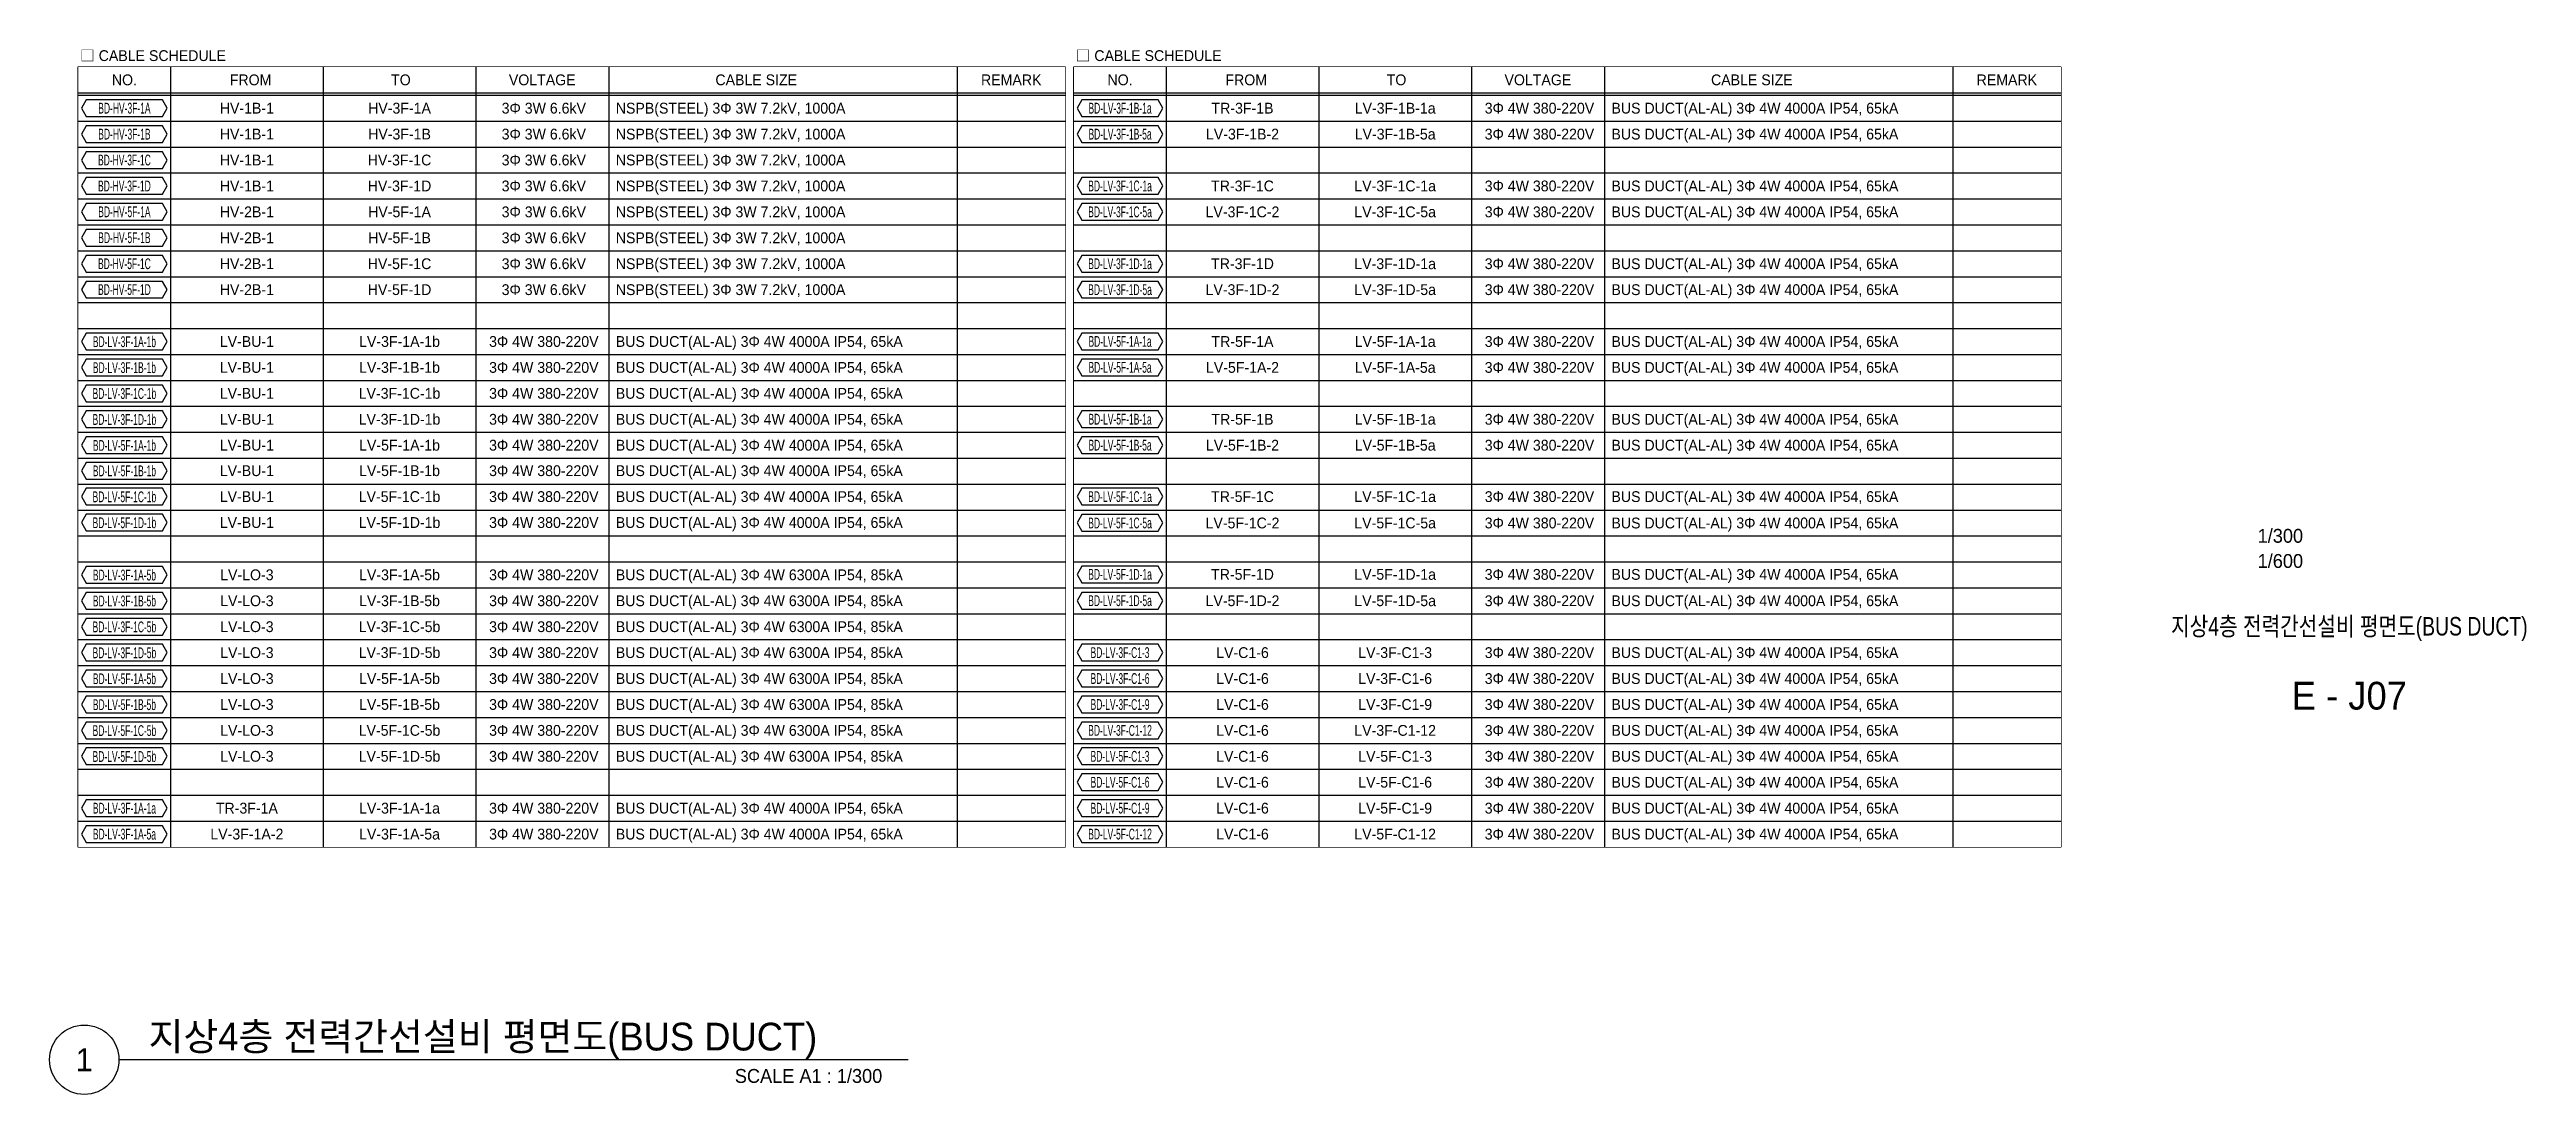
# Model space of a CAD drawing. Header units: millimetres. Extents: x 28486 to 374549, y -351975 to 868946.
# Drawn here: x 84228 to 244726, y 365250 to 432962 of the extents above; entities that cross this region are included whole.
import ezdxf
from ezdxf.enums import TextEntityAlignment as Align

# ---------------------------------------------------------------- set-up
doc = ezdxf.new("R2010")
doc.units = ezdxf.units.MM
doc.header["$LTSCALE"] = 150
for name, color, linetype in [('-----26 Electrical Cable Tray_HV_발전기 B', 103, 'Continuous'), ('-----29 Cable Schedule', 1, 'Continuous'), ('-----29 Indicator', 1, 'Continuous'), ('-----29 주기', 1, 'Continuous'), ('-----30 Text', 2, 'Continuous'), ('-----41 Drawing Title', 2, 'Continuous'), ('-----42 Drawing Number', 2, 'Continuous'), ('-----43 Drawing Scale', 3, 'Continuous')]:
    doc.layers.add(name, color=color, linetype=linetype)
doc.styles.add('ELEC', font='')
doc.styles.get('ELEC').set_extended_font_data('Dotum')

msp = doc.modelspace()

# ---------------------------------------------------------------- texts
at = {"layer": '-----41 Drawing Title', "style": 'ELEC', "width": 0.8}
msp.add_text('지상4층 전력간선설비 평면도(BUS DUCT)', height=1200, dxfattribs=at).set_placement((233250, 395590), align=Align.MIDDLE_CENTER)
at = {"layer": '-----41 Drawing Title', "color": 2, "style": 'ELEC'}
msp.add_text('지상4층 전력간선설비 평면도(BUS DUCT)', height=1800, dxfattribs=at).set_placement((90645, 368100))
at = {"layer": '-----41 Drawing Title', "color": 7, "style": 'ELEC'}
msp.add_text('1', height=1500, dxfattribs=at).set_placement((86478, 367500), align=Align.MIDDLE)
at = {"layer": '-----41 Drawing Title', "style": 'ELEC'}
msp.add_text('SCALE A1 : 1/300', height=900, dxfattribs=at).set_placement((138187, 366000), align=Align.RIGHT)
at = {"layer": '-----42 Drawing Number', "style": 'ELEC'}
msp.add_text('E - J07', height=1800, dxfattribs=at).set_placement((233250, 391090), align=Align.MIDDLE_CENTER)
at = {"layer": '-----43 Drawing Scale', "style": 'ELEC'}
for s, p in [('1/300', (228779, 401450)), ('1/600', (228779, 399820))]:
    msp.add_text(s, height=900, dxfattribs=at).set_placement(p, align=Align.MIDDLE_CENTER)

# ---------------------------------------------------------------- linework, layer by layer
at = {"layer": '-----29 Cable Schedule', "color": 3, "elevation": 0}
msp.add_lwpolyline([(86090, 431838), (150044, 431838), (150044, 381282), (86090, 381282)], close=True, dxfattribs=at)
at = {"layer": '-----41 Drawing Title', "color": 7}
msp.add_line((139872, 367500), (88728, 367500), dxfattribs=at)
msp.add_circle((86478, 367500), 2250, dxfattribs=at)

msp.set_redraw_order([(e.dxf.handle, doc.entitydb.next_handle()) for e in msp.query("TEXT MTEXT ATTDEF DIMENSION ARC_DIMENSION")])  # texts and dimensions are drawn at this point

# ---------------------------------------------------------------- next in the draw order: wipeouts: each hides what was drawn before it
at = {"color": 3}
msp.add_wipeout([(86090, 431838), (150044, 431838), (150044, 381282), (86090, 381282)], dxfattribs=at).translate(0, 0, 0).dxf.layer = '-----26 Electrical Cable Tray_HV_발전기 B'

# ---------------------------------------------------------------- next in the draw order: linework, layer by layer
at = {"layer": '-----29 Cable Schedule'}
for p, q in [((92070, 431838, 0), (92070, 430002, 0)), ((101961, 431838, 0), (101961, 430002, 0)), ((111853, 431838, 0), (111853, 430002, 0)), ((120464, 431838, 0), (120464, 430002, 0)), ((143044, 431838, 0), (143044, 430002, 0))]:
    msp.add_line(p, q, dxfattribs=at)
at = {"layer": '-----29 Cable Schedule', "color": 3}
for p, q in [((86090, 430158, 0), (150044, 430158, 0)), ((86090, 430002, 0), (150044, 430002, 0))]:
    msp.add_line(p, q, dxfattribs=at)
at = {"layer": '-----29 Cable Schedule', "color": 1}
for p, q in [((92070, 430002, 0), (92070, 381282, 0)), ((101961, 430002, 0), (101961, 381282, 0)), ((111853, 430002, 0), (111853, 381282, 0)), ((120464, 430002, 0), (120464, 381282, 0)), ((143044, 430002, 0), (143044, 381282, 0)), ((86090, 428322, 0), (150044, 428322, 0)), ((86090, 426642, 0), (150044, 426642, 0)), ((86090, 424962, 0), (150044, 424962, 0)), ((86090, 423282, 0), (150044, 423282, 0)), ((86090, 421602, 0), (150044, 421602, 0)), ((86090, 419922, 0), (150044, 419922, 0)), ((86090, 418242, 0), (150044, 418242, 0)), ((86090, 416562, 0), (150044, 416562, 0)), ((86090, 414882, 0), (150044, 414882, 0)), ((86090, 413202, 0), (150044, 413202, 0)), ((86090, 411522, 0), (150044, 411522, 0)), ((86090, 409842, 0), (150044, 409842, 0)), ((86090, 408162, 0), (150044, 408162, 0)), ((86090, 406482, 0), (150044, 406482, 0)), ((86090, 404802, 0), (150044, 404802, 0)), ((86090, 403122, 0), (150044, 403122, 0)), ((86090, 401442, 0), (150044, 401442, 0)), ((86090, 399762, 0), (150044, 399762, 0)), ((86090, 398082, 0), (150044, 398082, 0)), ((86090, 396402, 0), (150044, 396402, 0)), ((86090, 394722, 0), (150044, 394722, 0)), ((86090, 393042, 0), (150044, 393042, 0)), ((86090, 391362, 0), (150044, 391362, 0)), ((86090, 389682, 0), (150044, 389682, 0)), ((86090, 388002, 0), (150044, 388002, 0)), ((86090, 386322, 0), (150044, 386322, 0)), ((86090, 384642, 0), (150044, 384642, 0)), ((86090, 382962, 0), (150044, 382962, 0))]:
    msp.add_line(p, q, dxfattribs=at)
at = {"layer": '-----29 Cable Schedule', "color": 3, "elevation": 0}
msp.add_lwpolyline([(150604, 431838), (214557, 431838), (214557, 381282), (150604, 381282)], close=True, dxfattribs=at)
at = {"layer": '-----29 주기', "elevation": 0}
for points in [[(86610, 429701), (86299, 429162), (86610, 428623), (91549, 428623), (91860, 429162), (91549, 429701)], [(86610, 428021), (86299, 427482), (86610, 426943), (91549, 426943), (91860, 427482), (91549, 428021)], [(86610, 426341), (86299, 425802), (86610, 425263), (91549, 425263), (91860, 425802), (91549, 426341)], [(86610, 424661), (86299, 424122), (86610, 423583), (91549, 423583), (91860, 424122), (91549, 424661)], [(86610, 422981), (86299, 422442), (86610, 421903), (91549, 421903), (91860, 422442), (91549, 422981)], [(86610, 421301), (86299, 420762), (86610, 420223), (91549, 420223), (91860, 420762), (91549, 421301)], [(86610, 419621), (86299, 419082), (86610, 418543), (91549, 418543), (91860, 419082), (91549, 419621)], [(86610, 417941), (86299, 417402), (86610, 416863), (91549, 416863), (91860, 417402), (91549, 417941)], [(86610, 414581), (86299, 414042), (86610, 413503), (91549, 413503), (91860, 414042), (91549, 414581)], [(86610, 412901), (86299, 412362), (86610, 411823), (91549, 411823), (91860, 412362), (91549, 412901)], [(86610, 411221), (86299, 410682), (86610, 410143), (91549, 410143), (91860, 410682), (91549, 411221)], [(86610, 409541), (86299, 409002), (86610, 408463), (91549, 408463), (91860, 409002), (91549, 409541)], [(86610, 407861), (86299, 407322), (86610, 406783), (91549, 406783), (91860, 407322), (91549, 407861)], [(86610, 406210), (86299, 405671), (86610, 405132), (91549, 405132), (91860, 405671), (91549, 406210)], [(86610, 404530), (86299, 403991), (86610, 403452), (91549, 403452), (91860, 403991), (91549, 404530)], [(86610, 402850), (86299, 402311), (86610, 401772), (91549, 401772), (91860, 402311), (91549, 402850)], [(86610, 399461), (86299, 398922), (86610, 398383), (91549, 398383), (91860, 398922), (91549, 399461)], [(86610, 397781), (86299, 397242), (86610, 396703), (91549, 396703), (91860, 397242), (91549, 397781)], [(86610, 396101), (86299, 395562), (86610, 395023), (91549, 395023), (91860, 395562), (91549, 396101)], [(86610, 394421), (86299, 393882), (86610, 393343), (91549, 393343), (91860, 393882), (91549, 394421)], [(86610, 392741), (86299, 392202), (86610, 391663), (91549, 391663), (91860, 392202), (91549, 392741)], [(86610, 391061), (86299, 390522), (86610, 389983), (91549, 389983), (91860, 390522), (91549, 391061)], [(86610, 389381), (86299, 388842), (86610, 388303), (91549, 388303), (91860, 388842), (91549, 389381)], [(86610, 387701), (86299, 387162), (86610, 386623), (91549, 386623), (91860, 387162), (91549, 387701)], [(86610, 384341), (86299, 383802), (86610, 383263), (91549, 383263), (91860, 383802), (91549, 384341)], [(86610, 382661), (86299, 382122), (86610, 381583), (91549, 381583), (91860, 382122), (91549, 382661)]]:
    msp.add_lwpolyline(points, close=True, dxfattribs=at)

# ---------------------------------------------------------------- next in the draw order: texts
at = {"layer": '-----29 Indicator', "color": 2, "linetype": 'Continuous', "style": 'ELEC'}
msp.add_text('□ CABLE SCHEDULE', height=700, dxfattribs=at).set_placement((86205, 432567, 0), align=Align.MIDDLE_LEFT)
at = {"layer": '-----30 Text', "style": 'ELEC'}
msp.add_text('NO.', height=700, dxfattribs=at).set_placement((89080, 430998, 0), align=Align.MIDDLE)
for s, p in [('FROM', (97256, 430998, 0)), ('TO', (106996, 430998, 0)), ('VOLTAGE', (116155, 430998, 0)), ('CABLE SIZE', (130021, 430998, 0)), ('REMARK', (146544, 430998, 0)), ('HV-1B-1', (97015, 429162, 0)), ('HV-3F-1A', (106907, 429162, 0)), ('3Φ 3W 6.6kV', (116257, 429162, 0)), ('HV-1B-1', (97015, 427482, 0)), ('HV-3F-1B', (106907, 427482, 0)), ('3Φ 3W 6.6kV', (116257, 427482, 0)), ('HV-1B-1', (97015, 425802, 0)), ('HV-3F-1C', (106907, 425802, 0)), ('3Φ 3W 6.6kV', (116257, 425802, 0)), ('HV-1B-1', (97015, 424122, 0)), ('HV-3F-1D', (106907, 424122, 0)), ('3Φ 3W 6.6kV', (116257, 424122, 0)), ('HV-2B-1', (97015, 422442, 0)), ('HV-5F-1A', (106907, 422442, 0)), ('3Φ 3W 6.6kV', (116257, 422442, 0)), ('HV-2B-1', (97015, 420762, 0)), ('HV-5F-1B', (106907, 420762, 0)), ('3Φ 3W 6.6kV', (116257, 420762, 0)), ('HV-2B-1', (97015, 419082, 0)), ('HV-5F-1C', (106907, 419082, 0)), ('3Φ 3W 6.6kV', (116257, 419082, 0)), ('HV-2B-1', (97015, 417402, 0)), ('HV-5F-1D', (106907, 417402, 0)), ('3Φ 3W 6.6kV', (116257, 417402, 0)), ('LV-BU-1', (97015, 414042, 0)), ('LV-3F-1A-1b', (106907, 414042, 0)), ('3Φ 4W 380-220V', (116257, 414042, 0)), ('LV-BU-1', (97015, 412362, 0)), ('LV-3F-1B-1b', (106907, 412362, 0)), ('3Φ 4W 380-220V', (116257, 412362, 0)), ('LV-BU-1', (97015, 410682, 0)), ('LV-3F-1C-1b', (106907, 410682, 0)), ('3Φ 4W 380-220V', (116257, 410682, 0)), ('LV-BU-1', (97015, 409002, 0)), ('LV-3F-1D-1b', (106907, 409002, 0)), ('3Φ 4W 380-220V', (116257, 409002, 0)), ('LV-BU-1', (97015, 407322, 0)), ('LV-5F-1A-1b', (106907, 407322, 0)), ('3Φ 4W 380-220V', (116257, 407322, 0)), ('LV-BU-1', (97015, 405671, 0)), ('LV-5F-1B-1b', (106907, 405671, 0)), ('3Φ 4W 380-220V', (116257, 405671, 0)), ('LV-BU-1', (97015, 403991, 0)), ('LV-5F-1C-1b', (106907, 403991, 0)), ('3Φ 4W 380-220V', (116257, 403991, 0)), ('LV-BU-1', (97015, 402311, 0)), ('LV-5F-1D-1b', (106907, 402311, 0)), ('3Φ 4W 380-220V', (116257, 402311, 0)), ('LV-LO-3', (97015, 398922, 0)), ('LV-3F-1A-5b', (106907, 398922, 0)), ('3Φ 4W 380-220V', (116257, 398922, 0)), ('LV-LO-3', (97015, 397242, 0)), ('LV-3F-1B-5b', (106907, 397242, 0)), ('3Φ 4W 380-220V', (116257, 397242, 0)), ('LV-LO-3', (97015, 395562, 0)), ('LV-3F-1C-5b', (106907, 395562, 0)), ('3Φ 4W 380-220V', (116257, 395562, 0)), ('LV-LO-3', (97015, 393882, 0)), ('LV-3F-1D-5b', (106907, 393882, 0)), ('3Φ 4W 380-220V', (116257, 393882, 0)), ('LV-LO-3', (97015, 392202, 0)), ('LV-5F-1A-5b', (106907, 392202, 0)), ('3Φ 4W 380-220V', (116257, 392202, 0)), ('LV-LO-3', (97015, 390522, 0)), ('LV-5F-1B-5b', (106907, 390522, 0)), ('3Φ 4W 380-220V', (116257, 390522, 0)), ('LV-LO-3', (97015, 388842, 0)), ('LV-5F-1C-5b', (106907, 388842, 0)), ('3Φ 4W 380-220V', (116257, 388842, 0)), ('LV-LO-3', (97015, 387162, 0)), ('LV-5F-1D-5b', (106907, 387162, 0)), ('3Φ 4W 380-220V', (116257, 387162, 0)), ('TR-3F-1A', (97015, 383802, 0)), ('LV-3F-1A-1a', (106907, 383802, 0)), ('3Φ 4W 380-220V', (116257, 383802, 0)), ('LV-3F-1A-2', (97015, 382122, 0)), ('LV-3F-1A-5a', (106907, 382122, 0)), ('3Φ 4W 380-220V', (116257, 382122, 0))]:
    msp.add_text(s, height=700, dxfattribs=at).set_placement(p, align=Align.MIDDLE_CENTER)
at = {"layer": '-----30 Text', "linetype": 'Continuous', "style": 'ELEC', "width": 0.6}
for s, p in [('BD-HV-3F-1A', (89080, 429162, 0)), ('BD-HV-3F-1B', (89080, 427482, 0)), ('BD-HV-3F-1C', (89080, 425802, 0)), ('BD-HV-3F-1D', (89080, 424122, 0)), ('BD-HV-5F-1A', (89080, 422442, 0)), ('BD-HV-5F-1B', (89080, 420762, 0)), ('BD-HV-5F-1C', (89080, 419082, 0)), ('BD-HV-5F-1D', (89080, 417402, 0)), ('BD-LV-3F-1A-1b', (89080, 414042, 0)), ('BD-LV-3F-1B-1b', (89080, 412362, 0)), ('BD-LV-3F-1C-1b', (89080, 410682, 0)), ('BD-LV-3F-1D-1b', (89080, 409002, 0)), ('BD-LV-5F-1A-1b', (89080, 407322, 0)), ('BD-LV-5F-1B-1b', (89080, 405671, 0)), ('BD-LV-5F-1C-1b', (89080, 403991, 0)), ('BD-LV-5F-1D-1b', (89080, 402311, 0)), ('BD-LV-3F-1A-5b', (89080, 398922, 0)), ('BD-LV-3F-1B-5b', (89080, 397242, 0)), ('BD-LV-3F-1C-5b', (89080, 395562, 0)), ('BD-LV-3F-1D-5b', (89080, 393882, 0)), ('BD-LV-5F-1A-5b', (89080, 392202, 0)), ('BD-LV-5F-1B-5b', (89080, 390522, 0)), ('BD-LV-5F-1C-5b', (89080, 388842, 0)), ('BD-LV-5F-1D-5b', (89080, 387162, 0)), ('BD-LV-3F-1A-1a', (89080, 383802, 0)), ('BD-LV-3F-1A-5a', (89080, 382122, 0))]:
    msp.add_text(s, height=700, dxfattribs=at).set_placement(p, align=Align.MIDDLE)
at = {"layer": '-----30 Text', "style": 'ELEC'}
for s, p in [('NSPB(STEEL) 3Φ 3W 7.2kV, 1000A', (120921, 429162, 0)), ('NSPB(STEEL) 3Φ 3W 7.2kV, 1000A', (120921, 427482, 0)), ('NSPB(STEEL) 3Φ 3W 7.2kV, 1000A', (120921, 425802, 0)), ('NSPB(STEEL) 3Φ 3W 7.2kV, 1000A', (120921, 424122, 0)), ('NSPB(STEEL) 3Φ 3W 7.2kV, 1000A', (120921, 422442, 0)), ('NSPB(STEEL) 3Φ 3W 7.2kV, 1000A', (120921, 420762, 0)), ('NSPB(STEEL) 3Φ 3W 7.2kV, 1000A', (120921, 419082, 0)), ('NSPB(STEEL) 3Φ 3W 7.2kV, 1000A', (120921, 417402, 0)), ('BUS DUCT(AL-AL) 3Φ 4W 4000A IP54, 65kA', (120921, 414042, 0)), ('BUS DUCT(AL-AL) 3Φ 4W 4000A IP54, 65kA', (120921, 412362, 0)), ('BUS DUCT(AL-AL) 3Φ 4W 4000A IP54, 65kA', (120921, 410682, 0)), ('BUS DUCT(AL-AL) 3Φ 4W 4000A IP54, 65kA', (120921, 409002, 0)), ('BUS DUCT(AL-AL) 3Φ 4W 4000A IP54, 65kA', (120921, 407322, 0)), ('BUS DUCT(AL-AL) 3Φ 4W 4000A IP54, 65kA', (120921, 405671, 0)), ('BUS DUCT(AL-AL) 3Φ 4W 4000A IP54, 65kA', (120921, 403991, 0)), ('BUS DUCT(AL-AL) 3Φ 4W 4000A IP54, 65kA', (120921, 402311, 0)), ('BUS DUCT(AL-AL) 3Φ 4W 6300A IP54, 85kA', (120921, 398922, 0)), ('BUS DUCT(AL-AL) 3Φ 4W 6300A IP54, 85kA', (120921, 397242, 0)), ('BUS DUCT(AL-AL) 3Φ 4W 6300A IP54, 85kA', (120921, 395562, 0)), ('BUS DUCT(AL-AL) 3Φ 4W 6300A IP54, 85kA', (120921, 393882, 0)), ('BUS DUCT(AL-AL) 3Φ 4W 6300A IP54, 85kA', (120921, 392202, 0)), ('BUS DUCT(AL-AL) 3Φ 4W 6300A IP54, 85kA', (120921, 390522, 0)), ('BUS DUCT(AL-AL) 3Φ 4W 6300A IP54, 85kA', (120921, 388842, 0)), ('BUS DUCT(AL-AL) 3Φ 4W 6300A IP54, 85kA', (120921, 387162, 0)), ('BUS DUCT(AL-AL) 3Φ 4W 4000A IP54, 65kA', (120921, 383802, 0)), ('BUS DUCT(AL-AL) 3Φ 4W 4000A IP54, 65kA', (120921, 382122, 0))]:
    msp.add_text(s, height=700, dxfattribs=at).set_placement(p, align=Align.MIDDLE_LEFT)

# ---------------------------------------------------------------- next in the draw order: wipeouts: each hides what was drawn before it
at = {"color": 3}
msp.add_wipeout([(150604, 431838), (214557, 431838), (214557, 381282), (150604, 381282)], dxfattribs=at).translate(0, 0, 0).dxf.layer = '-----26 Electrical Cable Tray_HV_발전기 B'

# ---------------------------------------------------------------- next in the draw order: linework, layer by layer
at = {"layer": '-----29 Cable Schedule'}
for p, q in [((156583, 431838, 0), (156583, 430002, 0)), ((166475, 431838, 0), (166475, 430002, 0)), ((176366, 431838, 0), (176366, 430002, 0)), ((184978, 431838, 0), (184978, 430002, 0)), ((207557, 431838, 0), (207557, 430002, 0))]:
    msp.add_line(p, q, dxfattribs=at)
at = {"layer": '-----29 Cable Schedule', "color": 3}
for p, q in [((150604, 430158, 0), (214557, 430158, 0)), ((150604, 430002, 0), (214557, 430002, 0))]:
    msp.add_line(p, q, dxfattribs=at)
at = {"layer": '-----29 Cable Schedule', "color": 1}
for p, q in [((156583, 430002, 0), (156583, 381282, 0)), ((166475, 430002, 0), (166475, 381282, 0)), ((176366, 430002, 0), (176366, 381282, 0)), ((184978, 430002, 0), (184978, 381282, 0)), ((207557, 430002, 0), (207557, 381282, 0)), ((150604, 428322, 0), (214557, 428322, 0)), ((150604, 426642, 0), (214557, 426642, 0)), ((150604, 424962, 0), (214557, 424962, 0)), ((150604, 423282, 0), (214557, 423282, 0)), ((150604, 421602, 0), (214557, 421602, 0)), ((150604, 419922, 0), (214557, 419922, 0)), ((150604, 418242, 0), (214557, 418242, 0)), ((150604, 416562, 0), (214557, 416562, 0)), ((150604, 414882, 0), (214557, 414882, 0)), ((150604, 413202, 0), (214557, 413202, 0)), ((150604, 411522, 0), (214557, 411522, 0)), ((150604, 409842, 0), (214557, 409842, 0)), ((150604, 408162, 0), (214557, 408162, 0)), ((150604, 406482, 0), (214557, 406482, 0)), ((150604, 404802, 0), (214557, 404802, 0)), ((150604, 403122, 0), (214557, 403122, 0)), ((150604, 401442, 0), (214557, 401442, 0)), ((150604, 399762, 0), (214557, 399762, 0)), ((150604, 398082, 0), (214557, 398082, 0)), ((150604, 396402, 0), (214557, 396402, 0)), ((150604, 394722, 0), (214557, 394722, 0)), ((150604, 393042, 0), (214557, 393042, 0)), ((150604, 391362, 0), (214557, 391362, 0)), ((150604, 389682, 0), (214557, 389682, 0)), ((150604, 388002, 0), (214557, 388002, 0)), ((150604, 386322, 0), (214557, 386322, 0)), ((150604, 384642, 0), (214557, 384642, 0)), ((150604, 382962, 0), (214557, 382962, 0))]:
    msp.add_line(p, q, dxfattribs=at)
at = {"layer": '-----29 주기', "elevation": 0}
for points in [[(151124, 429701), (150813, 429162), (151124, 428623), (156063, 428623), (156374, 429162), (156063, 429701)], [(151124, 428021), (150813, 427482), (151124, 426943), (156063, 426943), (156374, 427482), (156063, 428021)], [(151124, 424661), (150813, 424122), (151124, 423583), (156063, 423583), (156374, 424122), (156063, 424661)], [(151124, 422981), (150813, 422442), (151124, 421903), (156063, 421903), (156374, 422442), (156063, 422981)], [(151124, 419621), (150813, 419082), (151124, 418543), (156063, 418543), (156374, 419082), (156063, 419621)], [(151124, 417941), (150813, 417402), (151124, 416863), (156063, 416863), (156374, 417402), (156063, 417941)], [(151124, 414581), (150813, 414042), (151124, 413503), (156063, 413503), (156374, 414042), (156063, 414581)], [(151124, 412901), (150813, 412362), (151124, 411823), (156063, 411823), (156374, 412362), (156063, 412901)], [(151124, 409541), (150813, 409002), (151124, 408463), (156063, 408463), (156374, 409002), (156063, 409541)], [(151124, 407861), (150813, 407322), (151124, 406783), (156063, 406783), (156374, 407322), (156063, 407861)], [(151124, 404530), (150813, 403991), (151124, 403452), (156063, 403452), (156374, 403991), (156063, 404530)], [(151124, 402821), (150813, 402282), (151124, 401743), (156063, 401743), (156374, 402282), (156063, 402821)], [(151124, 399490), (150813, 398951), (151124, 398412), (156063, 398412), (156374, 398951), (156063, 399490)], [(151124, 397781), (150813, 397242), (151124, 396703), (156063, 396703), (156374, 397242), (156063, 397781)], [(151124, 394421), (150813, 393882), (151124, 393343), (156063, 393343), (156374, 393882), (156063, 394421)], [(151124, 392741), (150813, 392202), (151124, 391663), (156063, 391663), (156374, 392202), (156063, 392741)], [(151124, 391061), (150813, 390522), (151124, 389983), (156063, 389983), (156374, 390522), (156063, 391061)], [(151124, 389381), (150813, 388842), (151124, 388303), (156063, 388303), (156374, 388842), (156063, 389381)], [(151124, 387701), (150813, 387162), (151124, 386623), (156063, 386623), (156374, 387162), (156063, 387701)], [(151124, 386021), (150813, 385482), (151124, 384943), (156063, 384943), (156374, 385482), (156063, 386021)], [(151124, 384341), (150813, 383802), (151124, 383263), (156063, 383263), (156374, 383802), (156063, 384341)], [(151124, 382661), (150813, 382122), (151124, 381583), (156063, 381583), (156374, 382122), (156063, 382661)]]:
    msp.add_lwpolyline(points, close=True, dxfattribs=at)

# ---------------------------------------------------------------- next in the draw order: texts
at = {"layer": '-----29 Indicator', "color": 2, "linetype": 'Continuous', "style": 'ELEC'}
msp.add_text('□ CABLE SCHEDULE', height=700, dxfattribs=at).set_placement((150719, 432567, 0), align=Align.MIDDLE_LEFT)
at = {"layer": '-----30 Text', "style": 'ELEC'}
msp.add_text('NO.', height=700, dxfattribs=at).set_placement((153594, 430998, 0), align=Align.MIDDLE)
for s, p in [('FROM', (161770, 430998, 0)), ('TO', (171509, 430998, 0)), ('VOLTAGE', (180669, 430998, 0)), ('CABLE SIZE', (194535, 430998, 0)), ('REMARK', (211057, 430998, 0)), ('TR-3F-1B', (161529, 429162, 0)), ('LV-3F-1B-1a', (171421, 429162, 0)), ('3Φ 4W 380-220V', (180771, 429162, 0)), ('LV-3F-1B-2', (161529, 427482, 0)), ('LV-3F-1B-5a', (171421, 427482, 0)), ('3Φ 4W 380-220V', (180771, 427482, 0)), ('TR-3F-1C', (161529, 424122, 0)), ('LV-3F-1C-1a', (171421, 424122, 0)), ('3Φ 4W 380-220V', (180771, 424122, 0)), ('LV-3F-1C-2', (161529, 422442, 0)), ('LV-3F-1C-5a', (171421, 422442, 0)), ('3Φ 4W 380-220V', (180771, 422442, 0)), ('TR-3F-1D', (161529, 419082, 0)), ('LV-3F-1D-1a', (171421, 419082, 0)), ('3Φ 4W 380-220V', (180771, 419082, 0)), ('LV-3F-1D-2', (161529, 417402, 0)), ('LV-3F-1D-5a', (171421, 417402, 0)), ('3Φ 4W 380-220V', (180771, 417402, 0)), ('TR-5F-1A', (161529, 414042, 0)), ('LV-5F-1A-1a', (171421, 414042, 0)), ('3Φ 4W 380-220V', (180771, 414042, 0)), ('LV-5F-1A-2', (161529, 412362, 0)), ('LV-5F-1A-5a', (171421, 412362, 0)), ('3Φ 4W 380-220V', (180771, 412362, 0)), ('TR-5F-1B', (161529, 409002, 0)), ('LV-5F-1B-1a', (171421, 409002, 0)), ('3Φ 4W 380-220V', (180771, 409002, 0)), ('LV-5F-1B-2', (161529, 407322, 0)), ('LV-5F-1B-5a', (171421, 407322, 0)), ('3Φ 4W 380-220V', (180771, 407322, 0)), ('TR-5F-1C', (161529, 403991, 0)), ('LV-5F-1C-1a', (171421, 403991, 0)), ('3Φ 4W 380-220V', (180771, 403991, 0)), ('LV-5F-1C-2', (161529, 402282, 0)), ('LV-5F-1C-5a', (171421, 402282, 0)), ('3Φ 4W 380-220V', (180771, 402282, 0)), ('TR-5F-1D', (161529, 398951, 0)), ('LV-5F-1D-1a', (171421, 398951, 0)), ('3Φ 4W 380-220V', (180771, 398951, 0)), ('LV-5F-1D-2', (161529, 397242, 0)), ('LV-5F-1D-5a', (171421, 397242, 0)), ('3Φ 4W 380-220V', (180771, 397242, 0)), ('LV-C1-6', (161529, 393882, 0)), ('LV-3F-C1-3', (171421, 393882, 0)), ('3Φ 4W 380-220V', (180771, 393882, 0)), ('LV-C1-6', (161529, 392202, 0)), ('LV-3F-C1-6', (171421, 392202, 0)), ('3Φ 4W 380-220V', (180771, 392202, 0)), ('LV-C1-6', (161529, 390522, 0)), ('LV-3F-C1-9', (171421, 390522, 0)), ('3Φ 4W 380-220V', (180771, 390522, 0)), ('LV-C1-6', (161529, 388842, 0)), ('LV-3F-C1-12', (171421, 388842, 0)), ('3Φ 4W 380-220V', (180771, 388842, 0)), ('LV-C1-6', (161529, 387162, 0)), ('LV-5F-C1-3', (171421, 387162, 0)), ('3Φ 4W 380-220V', (180771, 387162, 0)), ('LV-C1-6', (161529, 385482, 0)), ('LV-5F-C1-6', (171421, 385482, 0)), ('3Φ 4W 380-220V', (180771, 385482, 0)), ('LV-C1-6', (161529, 383802, 0)), ('LV-5F-C1-9', (171421, 383802, 0)), ('3Φ 4W 380-220V', (180771, 383802, 0)), ('LV-C1-6', (161529, 382122, 0)), ('LV-5F-C1-12', (171421, 382122, 0)), ('3Φ 4W 380-220V', (180771, 382122, 0))]:
    msp.add_text(s, height=700, dxfattribs=at).set_placement(p, align=Align.MIDDLE_CENTER)
at = {"layer": '-----30 Text', "linetype": 'Continuous', "style": 'ELEC', "width": 0.6}
for s, p in [('BD-LV-3F-1B-1a', (153594, 429162, 0)), ('BD-LV-3F-1B-5a', (153594, 427482, 0)), ('BD-LV-3F-1C-1a', (153594, 424122, 0)), ('BD-LV-3F-1C-5a', (153594, 422442, 0)), ('BD-LV-3F-1D-1a', (153594, 419082, 0)), ('BD-LV-3F-1D-5a', (153594, 417402, 0)), ('BD-LV-5F-1A-1a', (153594, 414042, 0)), ('BD-LV-5F-1A-5a', (153594, 412362, 0)), ('BD-LV-5F-1B-1a', (153594, 409002, 0)), ('BD-LV-5F-1B-5a', (153594, 407322, 0)), ('BD-LV-5F-1C-1a', (153594, 403991, 0)), ('BD-LV-5F-1C-5a', (153594, 402282, 0)), ('BD-LV-5F-1D-1a', (153594, 398951, 0)), ('BD-LV-5F-1D-5a', (153594, 397242, 0)), ('BD-LV-3F-C1-3', (153594, 393882, 0)), ('BD-LV-3F-C1-6', (153594, 392202, 0)), ('BD-LV-3F-C1-9', (153594, 390522, 0)), ('BD-LV-3F-C1-12', (153594, 388842, 0)), ('BD-LV-5F-C1-3', (153594, 387162, 0)), ('BD-LV-5F-C1-6', (153594, 385482, 0)), ('BD-LV-5F-C1-9', (153594, 383802, 0)), ('BD-LV-5F-C1-12', (153594, 382122, 0))]:
    msp.add_text(s, height=700, dxfattribs=at).set_placement(p, align=Align.MIDDLE)
at = {"layer": '-----30 Text', "style": 'ELEC'}
for p in [(185435, 429162, 0), (185435, 427482, 0), (185435, 424122, 0), (185435, 422442, 0), (185435, 419082, 0), (185435, 417402, 0), (185435, 414042, 0), (185435, 412362, 0), (185435, 409002, 0), (185435, 407322, 0), (185435, 403991, 0), (185435, 402282, 0), (185435, 398951, 0), (185435, 397242, 0), (185435, 393882, 0), (185435, 392202, 0), (185435, 390522, 0), (185435, 388842, 0), (185435, 387162, 0), (185435, 385482, 0), (185435, 383802, 0), (185435, 382122, 0)]:
    msp.add_text('BUS DUCT(AL-AL) 3Φ 4W 4000A IP54, 65kA', height=700, dxfattribs=at).set_placement(p, align=Align.MIDDLE_LEFT)

doc.saveas('drawing.dxf')
